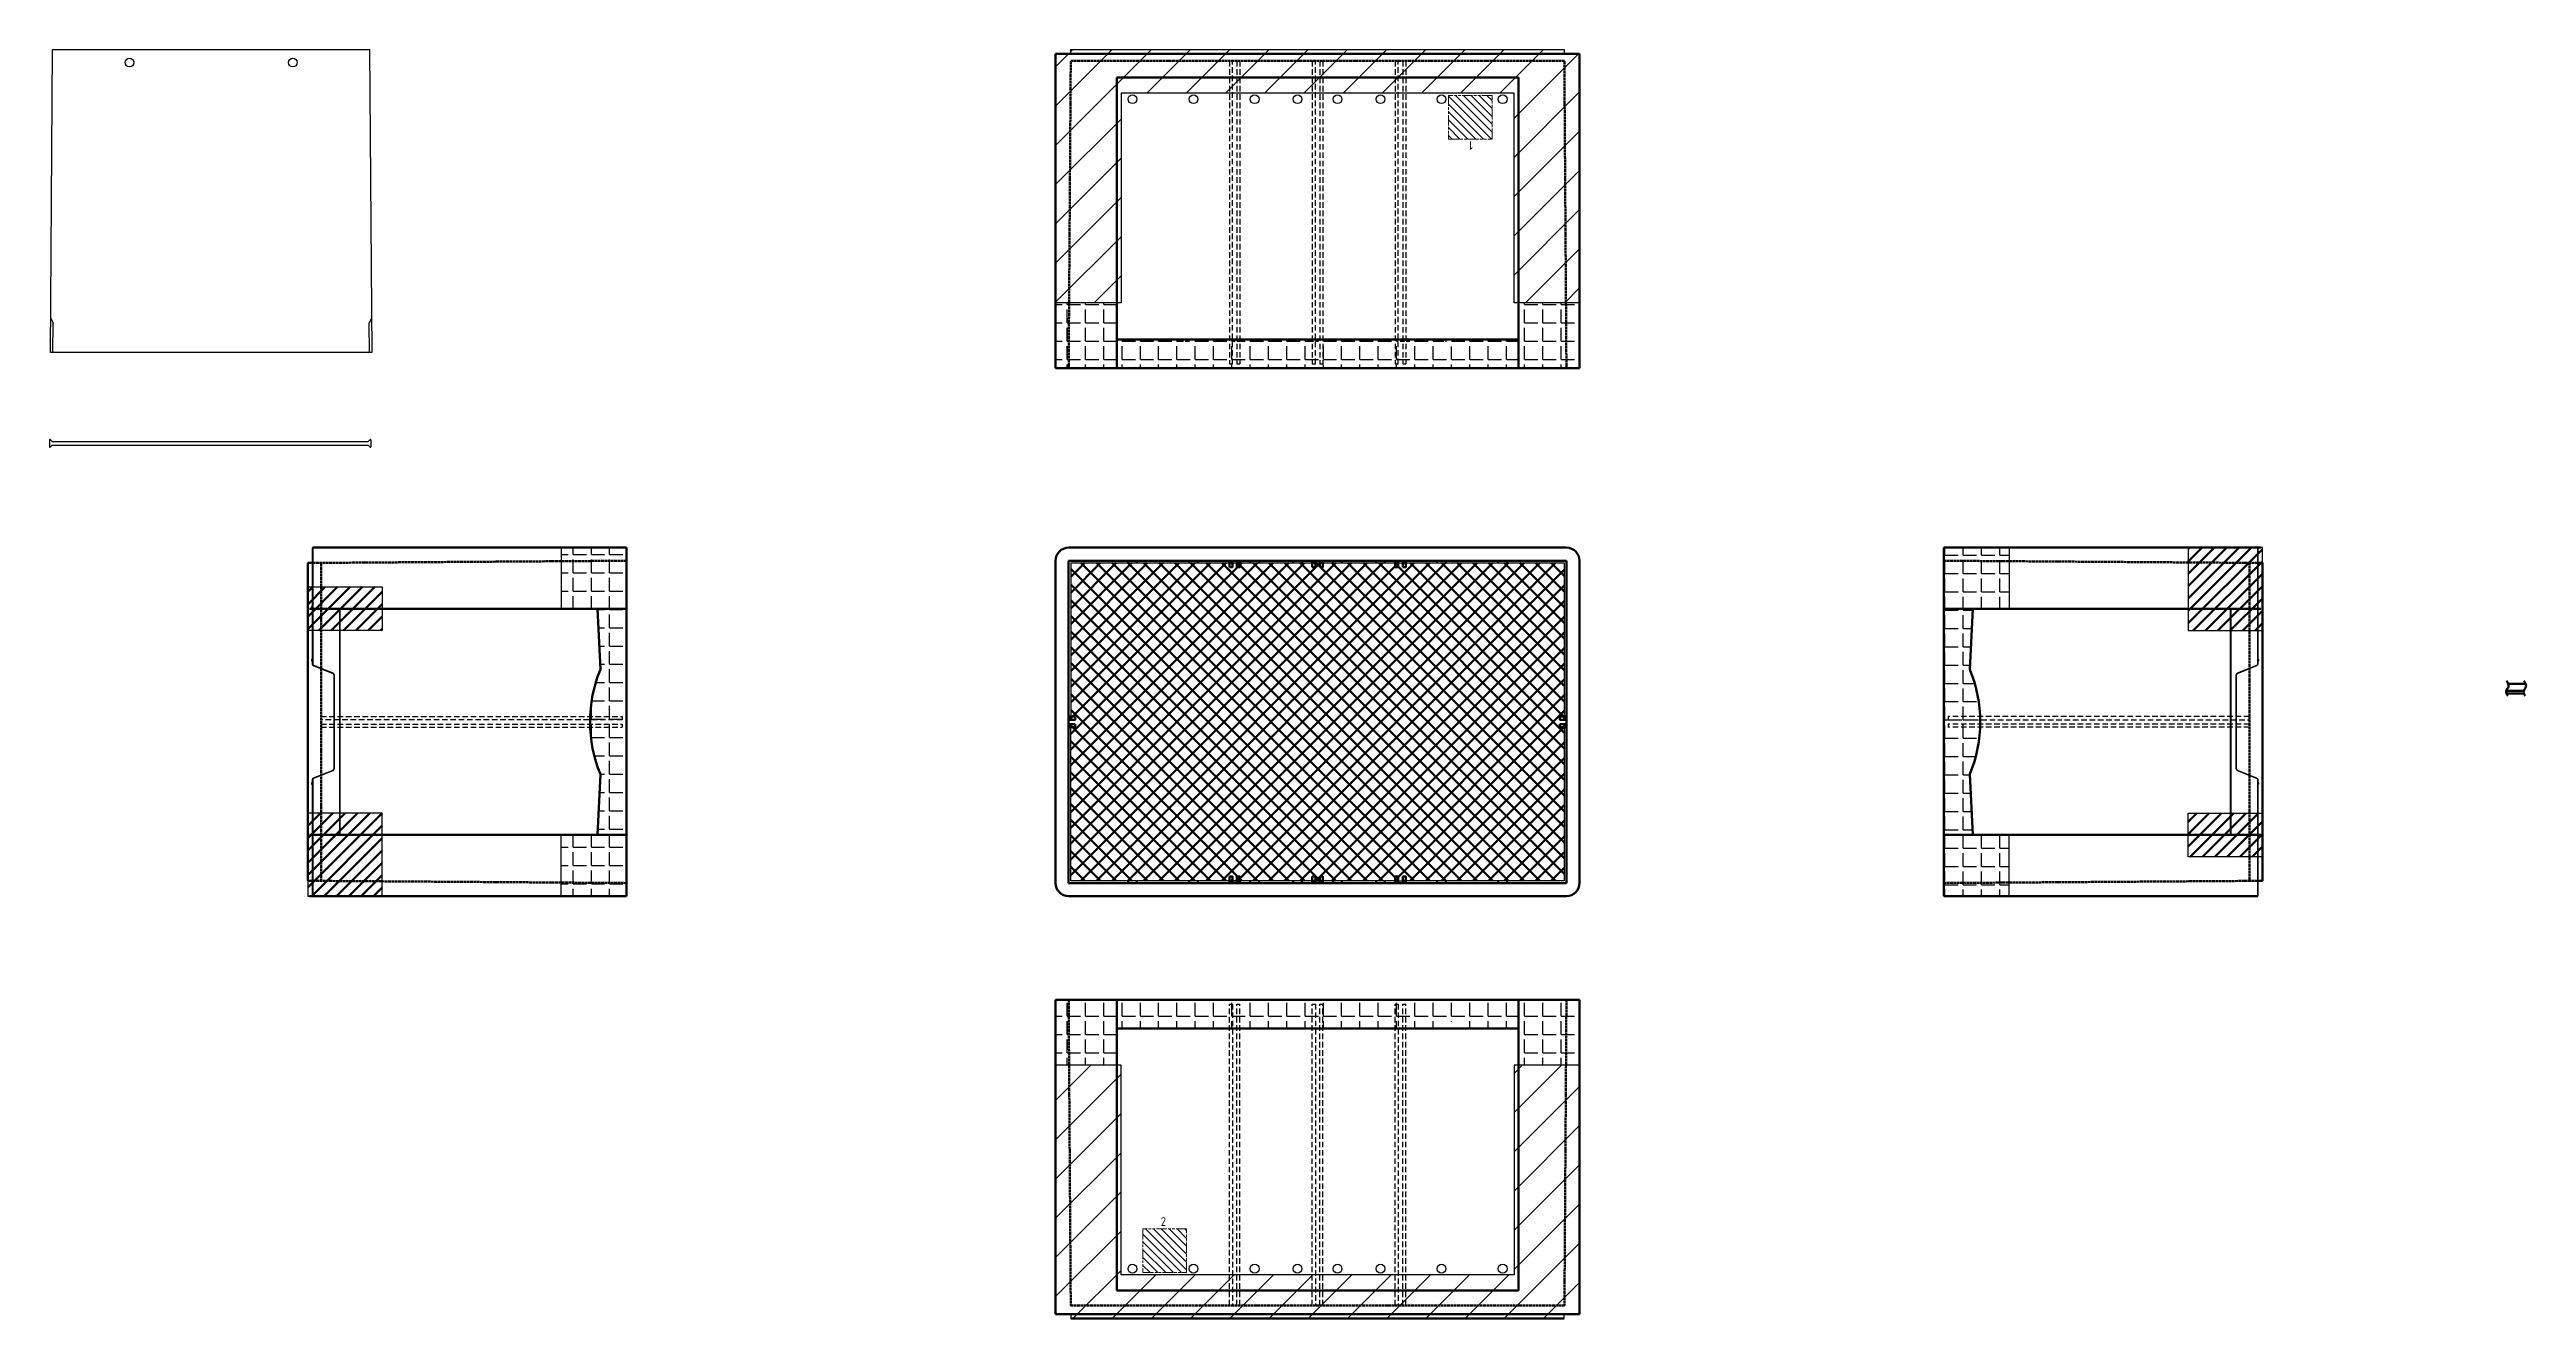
# Model space of a CAD drawing. Header units: millimetres. Extents: x -976 to 1922, y 89 to 4963.
# Drawn here: x -914 to 1922, y 89 to 1542 of the extents above; entities that cross this region are included whole.
import ezdxf

# ---------------------------------------------------------------- set-up
doc = ezdxf.new("R2010")
doc.units = ezdxf.units.MM
for name, pattern in [('AM_ISO02W050', [7.5, 6, -1.5]), ('AM_ISO09W050', [22.5, 12, -1.5, 3, -1.5, 3, -1.5]), ('HIDDEN', [9.525, 6.35, -3.175])]:
    doc.linetypes.add(name, pattern=pattern)
for name, color, linetype, lineweight in [('AM_BOR', 4, 'Continuous', 25), ('Cont 2.5', 7, 'Continuous', 50), ('Cont 3.5', 40, 'Continuous', 25), ('Cont 5.0', 1, 'Continuous', 25), ('Hidden', 9, 'AM_ISO02W050', 25), ('Phantom', 8, 'AM_ISO09W050', 25)]:
    doc.layers.add(name, color=color, linetype=linetype, lineweight=lineweight)
doc.styles.get("Standard").update_dxf_attribs({"font": 'ISOCP.SHX'})

msp = doc.modelspace()

# ---------------------------------------------------------------- texts
at = {"layer": 'AM_BOR', "insert": (716, 1427.4), "char_height": 10, "attachment_point": 1, "rotation": 180}
msp.add_mtext_dynamic_manual_height_columns('1', width=10.647, gutter_width=12.5, heights=[0], dxfattribs=at)
at = {"layer": 'AM_BOR', "insert": (358.6, 205.2), "char_height": 10, "attachment_point": 1}
msp.add_mtext_dynamic_manual_height_columns('2', width=10.647, gutter_width=12.5, heights=[0], dxfattribs=at)

# ---------------------------------------------------------------- hatches: boundary and pattern name
at = {"linetype": 'HIDDEN', "lineweight": 50}
h = msp.add_hatch(dxfattribs=at)
h.set_pattern_fill('ANSI37', color=8, scale=4, style=0)
h.paths.add_polyline_path([(820.7, 590.3), (820.7, 954.3), (255.7, 954.3), (255.7, 590.3), (538.2, 590.3)])
at = {"layer": 'Cont 3.5'}
h = msp.add_hatch(dxfattribs=at)
h.set_pattern_fill('ANSI31', color=256, scale=10, style=0)
h.set_pattern_definition([(45, (2e-12, -18.088), (-22.45064, 22.45064), [])])
h.paths.add_polyline_path([(313.2, 1252.2), (238.2, 1252.2), (238.2, 1537.2), (255.7, 1537.2), (255.7, 1542.2), (820.7, 1542.2), (820.7, 1537.2), (838.2, 1537.2), (838.2, 1252.2), (763.2, 1252.2), (763.2, 1492.2), (313.2, 1492.2)])
at = {"layer": 'Cont 3.5', "lineweight": 50}
h = msp.add_hatch(dxfattribs=at)
h.set_pattern_fill('_U', color=256, scale=10, angle=45, style=0, pattern_type=0)
h.set_pattern_definition([(45, (1453.103, -399), (-7.07107, 7.07107), [])])
h.paths.add_polyline_path([(1620.2, 971.8), (1535.2, 971.8), (1535.2, 876.8), (1620.2, 876.8)])
h = msp.add_hatch(dxfattribs=at)
h.set_pattern_fill('_U', color=256, scale=10, angle=45, style=0, pattern_type=0)
h.set_pattern_definition([(45, (-55, -1), (-7.07107, 7.07107), [])])
h.paths.add_polyline_path([(-532.9, 926.8), (-617.9, 926.8), (-617.9, 876.8), (-532.9, 876.8)])
h = msp.add_hatch(dxfattribs=at)
h.set_pattern_fill('_U', color=256, scale=10, angle=45, style=0, pattern_type=0)
h.set_pattern_definition([(45, (-55, 5e-06), (-7.07107, 7.07107), [])])
h.paths.add_polyline_path([(-617.9, 572.8), (-532.9, 572.8), (-532.9, 667.8), (-617.9, 667.8)])
h = msp.add_hatch(dxfattribs=at)
h.set_pattern_fill('_U', color=256, scale=10, angle=45, style=0, pattern_type=0)
h.set_pattern_definition([(45, (1453.103, -400), (-7.07107, 7.07107), [])])
h.paths.add_polyline_path([(1535.2, 617.8), (1620.2, 617.8), (1620.2, 667.8), (1535.2, 667.8)])
at = {"layer": 'Cont 3.5'}
h = msp.add_hatch(dxfattribs=at)
h.set_pattern_fill('ANSI31', color=256, scale=10, style=0)
h.set_pattern_definition([(45, (6e-12, -1471.078), (-22.45064, 22.45064), [])])
h.paths.add_polyline_path([(313.2, 379.2), (238.2, 379.2), (238.2, 94.2), (255.7, 94.2), (255.7, 89.2), (820.7, 89.2), (820.7, 94.2), (838.2, 94.2), (838.2, 379.2), (763.2, 379.2), (763.2, 139.2), (313.2, 139.2)])
at = {"layer": 'Cont 5.0'}
h = msp.add_hatch(dxfattribs=at)
h.set_pattern_fill('ANGLE', color=256, scale=3, style=0)
h.set_pattern_definition([(0, (2e-12, -49.088), (0, 20.955), [15.24, -5.715]), (90, (2e-12, -49.088), (-20.955, 1e-15), [15.24, -5.715])])
h.paths.add_polyline_path([(384.7, 1202.2), (386.7, 1202.2), (386.7, 1210.2), (391.7, 1210.2), (391.7, 1202.2), (393.7, 1202.2), (393.7, 1210.2), (436.7, 1210.2), (436.7, 1202.2), (438.7, 1202.2), (438.7, 1210.2), (443.7, 1210.2), (443.7, 1202.2), (445.7, 1202.2), (445.7, 1210.2), (533.7, 1210.2), (533.7, 1202.2), (535.7, 1202.2), (535.7, 1210.2), (540.7, 1210.2), (540.7, 1202.2), (542.7, 1202.2), (542.7, 1210.2), (630.7, 1210.2), (630.7, 1202.2), (632.7, 1202.2), (632.7, 1210.2), (637.7, 1210.2), (637.7, 1202.2), (639.7, 1202.2), (639.7, 1210.2), (682.7, 1210.2), (682.7, 1202.2), (684.7, 1202.2), (684.7, 1210.2), (689.7, 1210.2), (689.7, 1202.2), (691.7, 1202.2), (691.7, 1210.2), (768.2, 1210.2), (768.2, 1252.2), (838.2, 1252.2), (838.2, 1177.2), (238.2, 1177.2), (238.2, 1252.2), (308.2, 1252.2), (308.2, 1210.2), (384.7, 1210.2)])
h = msp.add_hatch(dxfattribs=at)
h.set_pattern_fill('ANGLE', color=256, scale=3, style=0)
h.set_pattern_definition([(0, (0, 0), (0, 20.955), [15.24, -5.715]), (90, (0, 0), (-20.955, 1e-15), [15.24, -5.715])])
h.paths.add_polyline_path([(-252.9, 971.8), (-327.9, 971.8), (-327.9, 901.8), (-286.3, 901.8), (-282.9, 832.3, 0.196878), (-282.9, 712.3), (-286.3, 642.8), (-327.9, 642.8), (-327.9, 572.8), (-252.9, 572.8)])
h = msp.add_hatch(dxfattribs=at)
h.set_pattern_fill('ANGLE', color=256, scale=3, style=0)
h.set_pattern_definition([(0, (1508.103, -399), (0, 20.955), [15.24, -5.715]), (90, (1508.103, -399), (-20.955, 1e-15), [15.24, -5.715])])
h.paths.add_polyline_path([(1288.5, 642.8), (1285.2, 712.3, 0.196878), (1285.2, 832.3), (1288.5, 901.8), (1330.2, 901.8), (1330.2, 971.8), (1255.2, 971.8), (1255.2, 572.8), (1330.2, 572.8), (1330.2, 642.8)])
h = msp.add_hatch(dxfattribs=at)
h.set_pattern_fill('ANGLE', color=256, scale=3, style=0)
h.set_pattern_definition([(0, (6e-12, -1702.078), (0, 20.955), [15.24, -5.715]), (90, (6e-12, -1702.078), (-20.955, 1e-15), [15.24, -5.715])])
h.paths.add_polyline_path([(384.7, 429.2), (386.7, 429.2), (386.7, 421.2), (391.7, 421.2), (391.7, 429.2), (393.7, 429.2), (393.7, 421.2), (436.7, 421.2), (436.7, 429.2), (438.7, 429.2), (438.7, 421.2), (443.7, 421.2), (443.7, 429.2), (445.7, 429.2), (445.7, 421.2), (533.7, 421.2), (533.7, 429.2), (535.7, 429.2), (535.7, 421.2), (540.7, 421.2), (540.7, 429.2), (542.7, 429.2), (542.7, 421.2), (630.7, 421.2), (630.7, 429.2), (632.7, 429.2), (632.7, 421.2), (637.7, 421.2), (637.7, 429.2), (639.7, 429.2), (639.7, 421.2), (682.7, 421.2), (682.7, 429.2), (684.7, 429.2), (684.7, 421.2), (689.7, 421.2), (689.7, 429.2), (691.7, 429.2), (691.7, 421.2), (768.2, 421.2), (768.2, 379.2), (838.2, 379.2), (838.2, 454.2), (238.2, 454.2), (238.2, 379.2), (308.2, 379.2), (308.2, 421.2), (384.7, 421.2)])
at = {"layer": 'Phantom', "lineweight": 0}
h = msp.add_hatch(dxfattribs=at)
h.set_pattern_fill('ANSI31', color=256, scale=2, style=0)
h.set_pattern_definition([(135, (1438.42, 1286.305), (4.49013, 4.49013), [])])
h.paths.add_polyline_path([(738.2, 1439.7), (738.2, 1489.7), (688.2, 1489.7), (688.2, 1439.7)])
h = msp.add_hatch(dxfattribs=at)
h.set_pattern_fill('ANSI31', color=256, scale=2, style=0)
h.set_pattern_definition([(135, (1468.411, -791.684), (4.490128, 4.490128), [])])
h.paths.add_polyline_path([(338.2, 191.7), (338.2, 141.7), (388.2, 141.7), (388.2, 191.7)])

# ---------------------------------------------------------------- linework, layer by layer
for p, q in [((-912.7, 1195.2), (-910.2, 1542.2)), ((-910.2, 1542.2), (-547.2, 1542.2)), ((-547.2, 1542.2), (-544.7, 1195.2)), ((-912.1, 1234.2), (-909.5, 1229.2)), ((-909.9, 1195.2), (-909.5, 1229.2)), ((-545.2, 1234.2), (-547.8, 1229.2)), ((-547.5, 1195.2), (-547.8, 1229.2)), ((-544.7, 1195.2), (-912.7, 1195.2)), ((-913.7, 1095.2), (-913.7, 1087.3)), ((-910.7, 1093.3), (-912.9, 1095.6)), ((-910.7, 1089.3), (-912.9, 1087)), ((-910.7, 1093.3), (-548.8, 1093.3)), ((-910.7, 1089.3), (-548.8, 1089.3)), ((-548.8, 1093.3), (-546.6, 1095.6)), ((-548.8, 1089.3), (-546.6, 1087)), ((-545.7, 1095.2), (-545.7, 1087.3))]:
    msp.add_line(p, q)
at = {"linetype": 'HIDDEN'}
for p, q in [((437.2, 1529.2), (437.2, 1182.2)), ((440.7, 1182.2), (440.7, 1529.2)), ((445.7, 1529.2), (445.7, 1182.2)), ((449.2, 1529.2), (449.2, 1182.2)), ((532.2, 1529.2), (532.2, 1182.2)), ((535.7, 1182.2), (535.7, 1529.2)), ((540.7, 1529.2), (540.7, 1182.2)), ((544.2, 1529.2), (544.2, 1182.2)), ((627.2, 1529.2), (627.2, 1182.2)), ((630.7, 1182.2), (630.7, 1529.2)), ((635.7, 1529.2), (635.7, 1182.2)), ((639.2, 1529.2), (639.2, 1182.2)), ((437.2, 1182.2), (440.7, 1182.2)), ((445.7, 1182.2), (449.2, 1182.2)), ((532.2, 1182.2), (535.7, 1182.2)), ((540.7, 1182.2), (544.2, 1182.2)), ((627.2, 1182.2), (630.7, 1182.2)), ((635.7, 1182.2), (639.2, 1182.2)), ((-602.9, 778.3), (-257.9, 778.3)), ((-257.9, 774.8), (-602.9, 774.8)), ((-602.9, 769.8), (-257.9, 769.8)), ((-602.9, 766.3), (-257.9, 766.3)), ((-257.9, 778.3), (-257.9, 774.8)), ((-257.9, 769.8), (-257.9, 766.3)), ((1605.2, 778.3), (1260.2, 778.3)), ((1260.2, 778.3), (1260.2, 774.8)), ((1260.2, 774.8), (1605.2, 774.8)), ((1605.2, 769.8), (1260.2, 769.8)), ((1260.2, 769.8), (1260.2, 766.3)), ((1605.2, 766.3), (1260.2, 766.3)), ((437.2, 104.2), (437.2, 449.2)), ((437.2, 449.2), (440.7, 449.2)), ((440.7, 449.2), (440.7, 104.2)), ((445.7, 104.2), (445.7, 449.2)), ((445.7, 449.2), (449.2, 449.2)), ((449.2, 104.2), (449.2, 449.2)), ((532.2, 104.2), (532.2, 449.2)), ((532.2, 449.2), (535.7, 449.2)), ((535.7, 449.2), (535.7, 104.2)), ((540.7, 104.2), (540.7, 449.2)), ((540.7, 449.2), (544.2, 449.2)), ((544.2, 104.2), (544.2, 449.2)), ((627.2, 104.2), (627.2, 449.2)), ((627.2, 449.2), (630.7, 449.2)), ((630.7, 449.2), (630.7, 104.2)), ((635.7, 104.2), (635.7, 449.2)), ((635.7, 449.2), (639.2, 449.2)), ((639.2, 104.2), (639.2, 449.2))]:
    msp.add_line(p, q, dxfattribs=at)
at = {"color": 7, "linetype": 'Continuous'}
for p, q in [((-612.9, 971.3), (-612.9, 838.7)), ((-612.4, 971.8), (-612.4, 838.7)), ((1614.7, 838.7), (1614.7, 971.8)), ((1615.2, 838.7), (1615.2, 971.3)), ((-613.4, 902.8), (-613.4, 904.3)), ((-613.2, 904.3), (-613.4, 904.3)), ((-613.4, 902.8), (-612.9, 902.8)), ((-581.9, 900.8), (-581.9, 643.8)), ((-581.4, 900.8), (-581.4, 643.8)), ((1583.7, 643.8), (1583.7, 900.8)), ((1584.2, 643.8), (1584.2, 900.8)), ((-613.4, 842.1), (-613.4, 843.6)), ((-613.2, 843.6), (-613.4, 843.6)), ((-613.4, 842.1), (-612.9, 842.1)), ((-612.9, 838.7), (-612.4, 838.7)), ((-611.7, 836.8), (-611.5, 837.3)), ((-611.7, 836.8), (-589.5, 827.8)), ((-611.5, 837.3), (-589.3, 828.3)), ((-589.5, 827.8), (-589.3, 828.3)), ((-588.2, 826), (-588.2, 718.7)), ((-588.2, 826), (-587.7, 826)), ((-587.7, 826), (-587.7, 718.7)), ((1590, 718.7), (1590, 826)), ((1590.5, 826), (1590, 826)), ((1590.5, 718.7), (1590.5, 826)), ((1591.5, 828.3), (1613.7, 837.3)), ((1591.7, 827.8), (1591.5, 828.3)), ((1591.7, 827.8), (1613.9, 836.8)), ((1613.9, 836.8), (1613.7, 837.3)), ((1615.2, 838.7), (1614.7, 838.7)), ((1615.7, 843.6), (1615.2, 843.6)), ((1615.4, 842.1), (1615.7, 842.1)), ((1615.7, 843.6), (1615.7, 842.1)), ((-589.5, 716.8), (-611.7, 707.8)), ((-589.3, 716.3), (-611.5, 707.4)), ((-589.5, 716.8), (-589.3, 716.3)), ((-588.2, 718.7), (-587.7, 718.7)), ((1590.5, 718.7), (1590, 718.7)), ((1591.7, 716.8), (1591.5, 716.3)), ((1613.7, 707.4), (1591.5, 716.3)), ((1613.9, 707.8), (1591.7, 716.8)), ((-613.4, 701.1), (-613.4, 702.6)), ((-613.2, 702.6), (-613.4, 702.6)), ((-613.4, 701.1), (-612.9, 701.1)), ((-612.9, 706), (-612.9, 573.3)), ((-612.9, 706), (-612.4, 706)), ((-612.4, 706), (-612.4, 572.8)), ((-611.7, 707.8), (-611.5, 707.4)), ((1613.9, 707.8), (1613.7, 707.4)), ((1614.7, 572.8), (1614.7, 706)), ((1615.2, 706), (1614.7, 706)), ((1615.2, 573.3), (1615.2, 706)), ((1615.7, 702.6), (1615.2, 702.6)), ((1615.4, 701.1), (1615.7, 701.1)), ((1615.7, 702.6), (1615.7, 701.1)), ((1615.7, 641.8), (1615.2, 641.8)), ((1615.4, 640.3), (1615.7, 640.3)), ((1615.7, 641.8), (1615.7, 640.3))]:
    msp.add_line(p, q, dxfattribs=at)
for points in [[(255.7, 954.3), (437.2, 954.3)], [(255.7, 954.3), (255.7, 778.3)], [(440.7, 954.3), (445.7, 954.3)], [(449.2, 954.3), (532.2, 954.3)], [(535.7, 954.3), (540.7, 954.3)], [(544.2, 954.3), (627.2, 954.3)], [(630.7, 954.3), (635.7, 954.3)], [(639.2, 954.3), (820.7, 954.3), (820.7, 778.3)], [(437.2, 590.3), (255.7, 590.3), (255.7, 766.3)], [(820.7, 766.3), (820.7, 590.3)], [(445.7, 590.3), (440.7, 590.3)], [(440.7, 590.3), (445.7, 590.3)], [(532.2, 590.3), (449.2, 590.3)], [(540.7, 590.3), (535.7, 590.3)], [(535.7, 590.3), (540.7, 590.3)], [(627.2, 590.3), (544.2, 590.3)], [(630.7, 590.3), (635.7, 590.3)], [(820.7, 590.3), (639.2, 590.3)]]:
    msp.add_lwpolyline(points)
for centre in [(-822.2, 1527.2), (-635.2, 1527.2), (326.2, 1485.2), (396.2, 1485.2), (466.2, 1485.2), (515.2, 1485.2), (561.2, 1485.2), (610.2, 1485.2), (680.2, 1485.2), (750.2, 1485.2), (326.2, 146.2), (396.2, 146.2), (466.2, 146.2), (515.2, 146.2), (561.2, 146.2), (610.2, 146.2), (680.2, 146.2), (750.2, 146.2)]:
    msp.add_circle(centre, 5)
for centre, start, end in [((-913.2, 1095.2), 43.4625, 180), ((-913.2, 1087.3), 180, 316.5375), ((-546.2, 1095.2), 0, 136.5375), ((-546.2, 1087.3), 223.4625, 0)]:
    msp.add_arc(centre, 0.5, start, end)
for centre, radius, start, end in [((-612.4, 971.3), 0.5, 90, 180), ((1614.7, 971.3), 0.5, 360, 90), ((-610.9, 838.7), 2, 180, 247.959), ((-610.9, 838.7), 1.5, 180, 247.959), ((-590.2, 826), 2, 0, 67.959), ((-590.2, 826), 2.5, 0, 67.959), ((1592.5, 826), 2.5, 112.041, 180), ((1592.5, 826), 2, 112.041, 180), ((1613.2, 838.7), 1.5, 292.041, 360), ((1613.2, 838.7), 2, 292.041, 360), ((1614.7, 843.6), 1, 51.3562, 59.2562), ((1614.6, 843.6), 1.01, 0.0856, 18.54), ((-590.2, 718.7), 2, 292.041, 0), ((-590.2, 718.7), 2.5, 292.041, 0), ((1592.5, 718.7), 2.5, 180, 247.959), ((1592.5, 718.7), 2, 180, 247.959), ((-612.4, 701.1), 1.01, 180.0857, 198.54), ((-612.4, 701.1), 1, 231.3562, 239.2562), ((-610.9, 706), 2, 112.041, 180), ((-610.9, 706), 1.5, 112.041, 180), ((1613.2, 706), 1.5, 360, 67.959), ((1613.2, 706), 2, 360, 67.959), ((-612.4, 573.3), 0.5, 180, 270), ((1614.7, 573.3), 0.5, 270, 360)]:
    msp.add_arc(centre, radius, start, end, dxfattribs=at)
for points in [[(-613.1, 905.1), (-613.2, 905), (-613.3, 904.8), (-613.4, 904.6)], [(-613.4, 904.6), (-613.4, 904.5), (-613.4, 904.4), (-613.4, 904.3)], [(-613.4, 902.8), (-613.4, 902.6), (-613.4, 902.4), (-613.2, 902.2)], [(-613.2, 902.2), (-613.1, 902.1), (-613.1, 902), (-612.9, 902)], [(-613.1, 844.4), (-613.2, 844.2), (-613.3, 844.1), (-613.4, 843.9)], [(-613.4, 843.9), (-613.4, 843.8), (-613.4, 843.7), (-613.4, 843.6)], [(-613.4, 842.1), (-613.4, 841.8), (-613.4, 841.6), (-613.2, 841.4)], [(-613.2, 841.4), (-613.1, 841.4), (-613.1, 841.3), (-612.9, 841.2)], [(1615.3, 844.3), (1615.4, 844.2), (1615.5, 844.1), (1615.6, 843.9)], [(1615.3, 841.3), (1615.4, 841.4), (1615.5, 841.6), (1615.6, 841.7)], [(1615.6, 841.7), (1615.6, 841.8), (1615.7, 842), (1615.7, 842.1)], [(-613.1, 703.4), (-613.2, 703.2), (-613.3, 703.1), (-613.4, 702.9)], [(-613.4, 702.9), (-613.4, 702.8), (-613.4, 702.7), (-613.4, 702.6)], [(-613.1, 700.3), (-613.2, 700.4), (-613.3, 700.6), (-613.4, 700.7)], [(1615.4, 703.2), (1615.4, 703.3), (1615.3, 703.4), (1615.2, 703.4)], [(1615.3, 700.3), (1615.4, 700.4), (1615.5, 700.6), (1615.6, 700.7)], [(1615.7, 702.6), (1615.7, 702.8), (1615.6, 703), (1615.4, 703.2)], [(1615.6, 700.7), (1615.6, 700.8), (1615.7, 701), (1615.7, 701.1)], [(1615.4, 642.4), (1615.4, 642.5), (1615.3, 642.6), (1615.2, 642.7)], [(1615.3, 639.5), (1615.4, 639.6), (1615.5, 639.8), (1615.6, 640)], [(1615.7, 641.8), (1615.7, 642), (1615.6, 642.3), (1615.4, 642.4)], [(1615.6, 640), (1615.6, 640.1), (1615.7, 640.2), (1615.7, 640.3)]]:
    msp.add_open_spline(points, degree=3, dxfattribs=at)
at = {"layer": 'Cont 2.5'}
for p, q in [((238.2, 1177.2), (238.2, 1537.2)), ((238.2, 1537.2), (838.2, 1537.2)), ((838.2, 1177.2), (838.2, 1537.2)), ((308.2, 1510.2), (768.2, 1510.2)), ((308.2, 1177.2), (308.2, 1510.2)), ((768.2, 1177.2), (768.2, 1510.2)), ((308.2, 1210.2), (768.2, 1210.2)), ((238.2, 1177.2), (838.2, 1177.2)), ((-252.9, 971.8), (-612.4, 971.8)), ((-252.9, 971.8), (-252.9, 572.8)), ((253.2, 971.8), (823.2, 971.8)), ((1255.2, 572.8), (1255.2, 971.8)), ((1255.2, 971.8), (1618.2, 971.8)), ((-617.9, 954.3), (-615.9, 954.3)), ((-617.9, 954.3), (-617.9, 590.3)), ((-617.9, 954.3), (-615.9, 954.3)), ((-617.9, 954.3), (-617.9, 590.3)), ((238.2, 587.8), (238.2, 956.8)), ((253.2, 587.8), (253.2, 956.8)), ((823.2, 956.8), (253.2, 956.8)), ((438.5, 955.1), (440.7, 952.9)), ((447.9, 955.1), (445.7, 952.9)), ((533.6, 955.1), (535.7, 952.9)), ((542.9, 955.1), (540.7, 952.9)), ((628.5, 955.1), (630.7, 952.9)), ((637.9, 955.1), (635.7, 952.9)), ((823.2, 587.8), (823.2, 956.8)), ((838.2, 587.8), (838.2, 956.8)), ((1620.2, 954.3), (1618.2, 954.3)), ((1620.2, 590.3), (1620.2, 954.3)), ((1620.2, 590.3), (1620.2, 954.3)), ((-252.9, 901.8), (-615.9, 901.8)), ((-286.3, 901.8), (-282.9, 832.3)), ((1255.2, 901.8), (1618.2, 901.8)), ((1288.5, 901.8), (1285.2, 832.3)), ((1899.4, 807.8), (1919.4, 807.8)), ((1899.7, 804.8), (1919.7, 804.8)), ((1901.5, 815.8), (1921.5, 815.8)), ((254.9, 777), (257.1, 774.8)), ((254.9, 767.7), (257.1, 769.8)), ((821.5, 777), (819.3, 774.8)), ((821.5, 767.7), (819.3, 769.8)), ((-286.3, 642.8), (-282.9, 712.3)), ((1288.5, 642.8), (1285.2, 712.3)), ((-252.9, 642.8), (-615.9, 642.8)), ((1255.2, 642.8), (1618.2, 642.8)), ((-617.9, 590.3), (-615.9, 590.3)), ((-252.9, 572.8), (-615.9, 572.8)), ((823.2, 587.8), (253.2, 587.8)), ((823.2, 572.8), (253.2, 572.8)), ((438.5, 589.5), (440.7, 591.7)), ((447.9, 589.5), (445.7, 591.7)), ((533.6, 589.5), (535.7, 591.7)), ((542.9, 589.5), (540.7, 591.7)), ((628.5, 589.5), (630.7, 591.7)), ((637.9, 589.5), (635.7, 591.7)), ((1255.2, 572.8), (1614.7, 572.8)), ((1620.2, 590.3), (1618.2, 590.3)), ((1620.2, 590.3), (1618.2, 590.3)), ((238.2, 454.2), (238.2, 94.2)), ((238.2, 454.2), (838.2, 454.2)), ((308.2, 454.2), (308.2, 121.2)), ((768.2, 454.2), (768.2, 121.2)), ((838.2, 454.2), (838.2, 94.2)), ((308.2, 421.2), (768.2, 421.2)), ((308.2, 121.2), (768.2, 121.2)), ((238.2, 94.2), (838.2, 94.2)), ((255.7, 89.2), (820.7, 89.2))]:
    msp.add_line(p, q, dxfattribs=at)
for points in [[(437.2, 949.3), (440.7, 949.3), (440.7, 956.8), (437.2, 956.8)], [(445.7, 949.3), (449.2, 949.3), (449.2, 956.8), (445.7, 956.8)], [(532.2, 949.3), (535.7, 949.3), (535.7, 956.8), (532.2, 956.8)], [(540.7, 949.3), (544.2, 949.3), (544.2, 956.8), (540.7, 956.8)], [(627.2, 949.3), (630.7, 949.3), (630.7, 956.8), (627.2, 956.8)], [(635.7, 949.3), (639.2, 949.3), (639.2, 956.8), (635.7, 956.8)], [(260.7, 778.3), (260.7, 774.8), (253.2, 774.8), (253.2, 778.3)], [(260.7, 769.8), (260.7, 766.3), (253.2, 766.3), (253.2, 769.8)], [(815.7, 778.3), (815.7, 774.8), (823.2, 774.8), (823.2, 778.3)], [(815.7, 769.8), (815.7, 766.3), (823.2, 766.3), (823.2, 769.8)], [(437.2, 595.3), (440.7, 595.3), (440.7, 587.8), (437.2, 587.8)], [(445.7, 595.3), (449.2, 595.3), (449.2, 587.8), (445.7, 587.8)], [(532.2, 595.3), (535.7, 595.3), (535.7, 587.8), (532.2, 587.8)], [(540.7, 595.3), (544.2, 595.3), (544.2, 587.8), (540.7, 587.8)], [(627.2, 595.3), (630.7, 595.3), (630.7, 587.8), (627.2, 587.8)], [(635.7, 595.3), (639.2, 595.3), (639.2, 587.8), (635.7, 587.8)]]:
    msp.add_lwpolyline(points, close=True, dxfattribs=at)
for centre, radius, start, end in [((253.2, 956.8), 15, 90, 180), ((823.2, 956.8), 15, 0, 90), ((439.3, 955.8), 1, 90, 225), ((447.2, 955.8), 1, 315, 90), ((534.3, 955.8), 1, 90, 225), ((542.2, 955.8), 1, 315, 90), ((629.3, 955.8), 1, 90, 225), ((637.2, 955.8), 1, 315, 90), ((-136.5, 772.3), 158.3, 157.7244, 202.2756), ((1138.7, 772.3), 158.3, 337.7244, 22.2756), ((254.2, 776.3), 1, 45, 180), ((254.2, 768.4), 1, 180, 315), ((822.2, 776.3), 1, 0, 135), ((822.2, 768.4), 1, 225, 0), ((253.2, 587.8), 15, 180, 270), ((439.3, 588.8), 1, 135, 270), ((447.2, 588.8), 1, 270, 45), ((534.3, 588.8), 1, 135, 270), ((542.2, 588.8), 1, 270, 45), ((629.3, 588.8), 1, 135, 270), ((637.2, 588.8), 1, 270, 45), ((823.2, 587.8), 15, 270, 0)]:
    msp.add_arc(centre, radius, start, end, dxfattribs=at)
for points in [[(1899.6, 819.3), (1901.9, 812.7), (1899.3, 807.6), (1901.1, 802)], [(1919.6, 819.3), (1921.9, 812.7), (1919.3, 807.6), (1921.1, 802)]]:
    msp.add_spline(points, degree=3, dxfattribs=at)
at = {"layer": 'Cont 3.5'}
for points in [[(313.2, 1252.2), (238.2, 1252.2), (238.2, 1537.2), (255.7, 1537.2), (255.7, 1542.2), (820.7, 1542.2), (820.7, 1537.2), (838.2, 1537.2), (838.2, 1252.2), (763.2, 1252.2), (763.2, 1492.2), (313.2, 1492.2), (313.2, 1252.2)], [(313.2, 379.2), (238.2, 379.2), (238.2, 94.2), (255.7, 94.2), (255.7, 89.2), (820.7, 89.2), (820.7, 94.2), (838.2, 94.2), (838.2, 379.2), (763.2, 379.2), (763.2, 139.2), (313.2, 139.2), (313.2, 379.2)]]:
    msp.add_lwpolyline(points, dxfattribs=at)
for points in [[(1620.2, 971.8), (1535.2, 971.8), (1535.2, 876.8), (1620.2, 876.8)], [(-617.9, 926.8), (-532.9, 926.8), (-532.9, 876.8), (-617.9, 876.8)], [(-617.9, 572.8), (-532.9, 572.8), (-532.9, 667.8), (-617.9, 667.8)], [(1620.2, 617.8), (1535.2, 617.8), (1535.2, 667.8), (1620.2, 667.8)]]:
    msp.add_lwpolyline(points, close=True, dxfattribs=at)
at = {"layer": 'Cont 5.0'}
for p, q in [((-252.9, 971.8), (-327.9, 971.8)), ((-327.9, 971.8), (-327.9, 901.8)), ((-252.9, 971.8), (-252.9, 572.8)), ((1255.2, 971.8), (1330.2, 971.8)), ((1255.2, 572.8), (1255.2, 971.8)), ((1330.2, 971.8), (1330.2, 901.8)), ((-327.9, 901.8), (-286.3, 901.8)), ((-286.3, 901.8), (-282.9, 832.3)), ((1288.5, 901.8), (1285.2, 832.3)), ((1330.2, 901.8), (1288.5, 901.8)), ((-286.3, 642.8), (-282.9, 712.3)), ((1288.5, 642.8), (1285.2, 712.3)), ((-327.9, 572.8), (-327.9, 642.8)), ((-327.9, 642.8), (-286.3, 642.8)), ((1330.2, 642.8), (1288.5, 642.8)), ((1330.2, 572.8), (1330.2, 642.8)), ((-252.9, 572.8), (-327.9, 572.8)), ((1255.2, 572.8), (1330.2, 572.8))]:
    msp.add_line(p, q, dxfattribs=at)
for points in [[(838.2, 1252.2), (768.2, 1252.2), (768.2, 1210.2), (308.2, 1210.2), (308.2, 1252.2), (238.2, 1252.2), (238.2, 1177.2), (838.2, 1177.2)], [(838.2, 379.2), (768.2, 379.2), (768.2, 421.2), (308.2, 421.2), (308.2, 379.2), (238.2, 379.2), (238.2, 454.2), (838.2, 454.2)]]:
    msp.add_lwpolyline(points, close=True, dxfattribs=at)
for centre, start, end in [((-136.5, 772.3), 157.7244, 202.2756), ((1138.7, 772.3), 337.7244, 22.2756)]:
    msp.add_arc(centre, 158.3, start, end, dxfattribs=at)
at = {"layer": 'Hidden', "lineweight": 50, "ltscale": 0.5}
for p, q in [((253.2, 1177.2), (255.6, 1529.2)), ((255.6, 1529.2), (820.8, 1529.2)), ((823.2, 1177.2), (820.8, 1529.2)), ((-252.9, 956.8), (-615.9, 954.3)), ((-602.9, 590.1), (-602.9, 954.5)), ((1255.2, 956.8), (1618.2, 954.3)), ((1605.2, 954.5), (1605.2, 590.1)), ((-252.9, 587.8), (-615.9, 590.3)), ((1255.2, 587.8), (1618.2, 590.3)), ((253.2, 454.2), (255.6, 104.2)), ((823.2, 454.2), (820.9, 104.2)), ((255.5, 104.2), (820.9, 104.2))]:
    msp.add_line(p, q, dxfattribs=at)
at = {"layer": 'Hidden', "lineweight": 50, "ltscale": 0.25}
for p, q in [((321.2, 954.3), (321.2, 956.8)), ((331.2, 954.3), (331.2, 956.8)), ((391.2, 954.3), (391.2, 956.8)), ((401.2, 954.3), (401.2, 956.8)), ((461.2, 954.3), (461.2, 956.8)), ((471.2, 954.3), (471.2, 956.8)), ((510.2, 954.3), (510.2, 956.8)), ((520.2, 954.3), (520.2, 956.8)), ((556.2, 954.3), (556.2, 956.8)), ((566.2, 954.3), (566.2, 956.8)), ((605.2, 954.3), (605.2, 956.8)), ((615.2, 954.3), (615.2, 956.8)), ((675.2, 954.3), (675.2, 956.8)), ((685.2, 954.3), (685.2, 956.8)), ((745.2, 954.3), (745.2, 956.8)), ((755.2, 954.3), (755.2, 956.8)), ((321.2, 587.8), (321.2, 590.3)), ((331.2, 587.8), (331.2, 590.3)), ((391.2, 587.8), (391.2, 590.3)), ((401.2, 587.8), (401.2, 590.3)), ((461.2, 587.8), (461.2, 590.3)), ((471.2, 587.8), (471.2, 590.3)), ((510.2, 587.8), (510.2, 590.3)), ((520.2, 587.8), (520.2, 590.3)), ((556.2, 587.8), (556.2, 590.3)), ((566.2, 587.8), (566.2, 590.3)), ((605.2, 587.8), (605.2, 590.3)), ((615.2, 587.8), (615.2, 590.3)), ((675.2, 587.8), (675.2, 590.3)), ((685.2, 587.8), (685.2, 590.3)), ((745.2, 587.8), (745.2, 590.3)), ((755.2, 587.8), (755.2, 590.3))]:
    msp.add_line(p, q, dxfattribs=at)
at = {"layer": 'Phantom', "lineweight": 0}
for points in [[(738.2, 1489.7), (688.2, 1489.7), (688.2, 1439.7), (738.2, 1439.7)], [(338.2, 141.7), (388.2, 141.7), (388.2, 191.7), (338.2, 191.7)]]:
    msp.add_lwpolyline(points, close=True, dxfattribs=at)

msp.set_redraw_order([(e.dxf.handle, doc.entitydb.next_handle()) for e in msp.query("TEXT MTEXT ATTDEF DIMENSION ARC_DIMENSION")])  # texts and dimensions are drawn at this point

doc.saveas('drawing.dxf')
